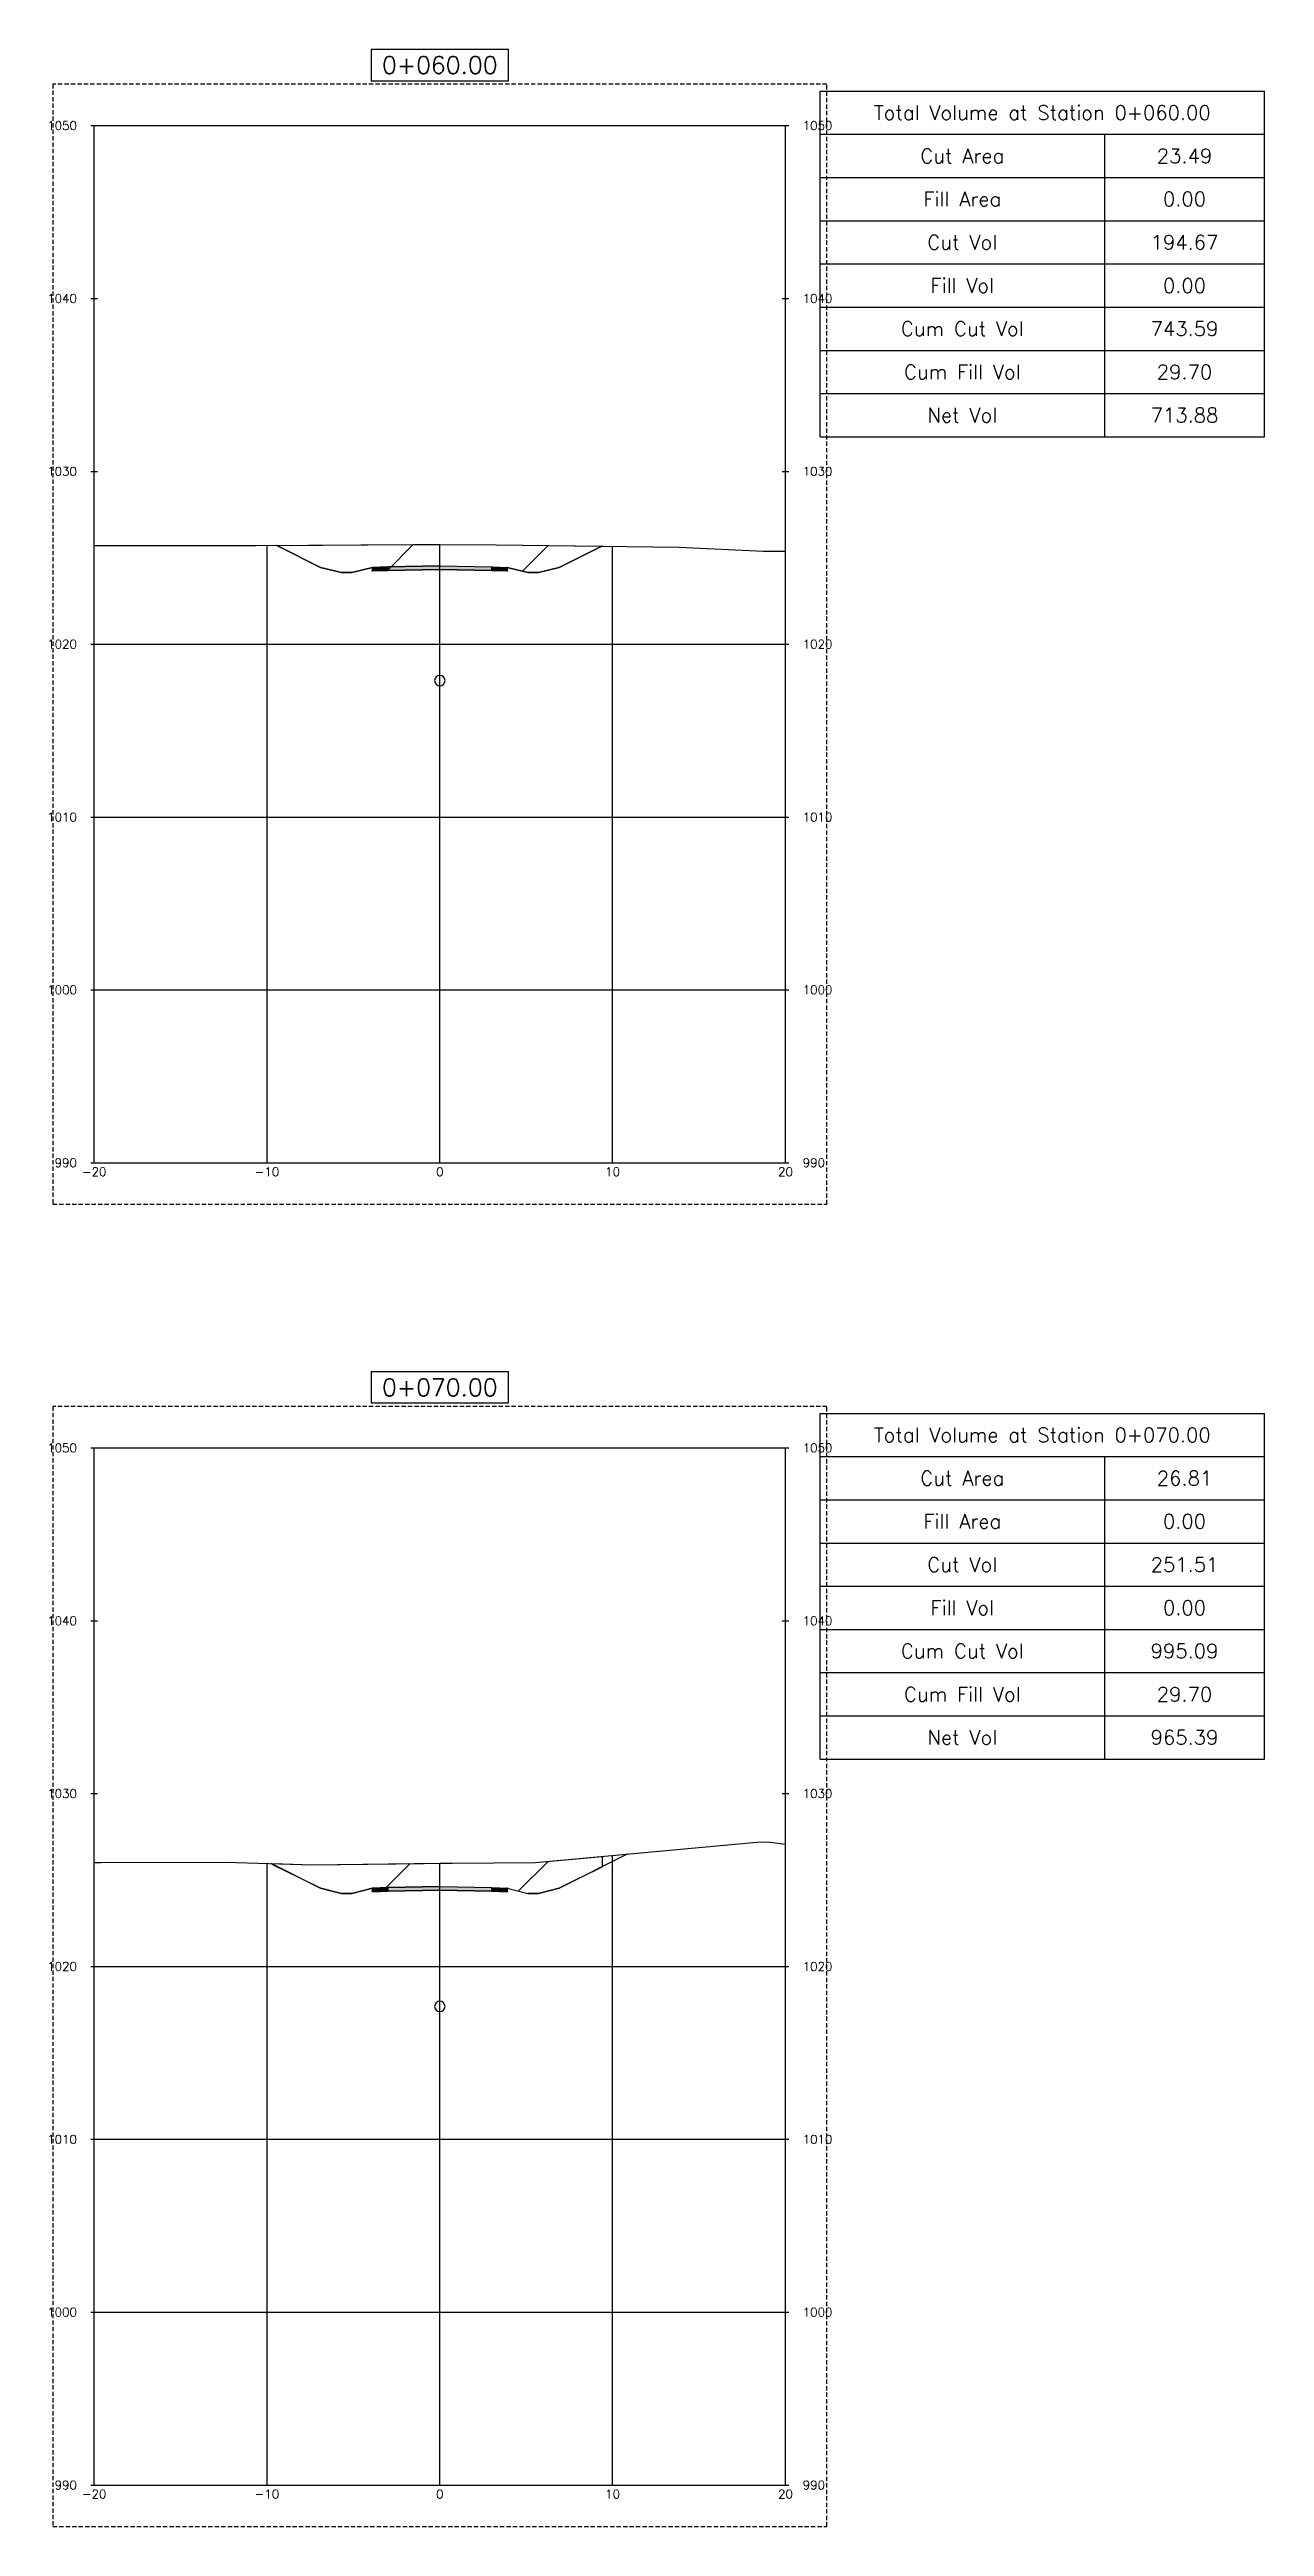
# Model space of a CAD drawing. Header units: metres. Extents: x 517023 to 519141, y 3924953 to 3927827.
# Drawn here: x 518225.4 to 518295.7, y 3925358.7 to 3925502 of the extents above; entities that cross this region are included whole.
import ezdxf

# ---------------------------------------------------------------- set-up
doc = ezdxf.new("R2010")
doc.units = ezdxf.units.M
doc.linetypes.add('DASHED2', pattern=[0.375, 0.25, -0.125])
for name, color, linetype in [('C-ANNO-TABL', 1, 'Continuous'), ('C-ANNO-TABL-TEXT', 150, 'Continuous'), ('C-ANNO-TABL-TITL', 150, 'Continuous'), ('C-ANNO-TABL-TTBL', 5, 'Continuous'), ('C-ROAD-CORR', 5, 'Continuous'), ('C-ROAD-CORR-PATT', 150, 'Continuous'), ('C-ROAD-LINK', 150, 'Continuous'), ('C-ROAD-MARK', 212, 'Continuous'), ('C-ROAD-PROF-TTLB', 5, 'Continuous'), ('C-ROAD-SECT', 7, 'Continuous'), ('C-ROAD-SECT-GRID', 7, 'Continuous'), ('C-ROAD-SECT-TEXT', 92, 'Continuous'), ('C-ROAD-SECT-TICK', 7, 'Continuous'), ('C-ROAD-SECT-TITL', 92, 'Continuous'), ('C-ROAD-SHAP', 32, 'Continuous'), ('C-ROAD-SHAP-PATT', 7, 'Continuous'), ('C-STRM-PIPE', 170, 'Continuous')]:
    doc.layers.add(name, color=color, linetype=linetype)
doc.layers.add('C-ROAD-SECT-BUFR', color=6, linetype='DASHED2', plot=False)
doc.styles.get("Standard").update_dxf_attribs({"font": 'simplex.shx'})

msp = doc.modelspace()

# ---------------------------------------------------------------- texts
at = {"layer": 'C-ANNO-TABL-TEXT', "color": 150, "linetype": 'Continuous', "lineweight": -3, "char_height": 0.833, "attachment_point": 5}
for s, insert in [('23.49', (518291.06, 3925495.89)), ('0.00', (518291.06, 3925493.39)), ('194.67', (518291.06, 3925490.89)), ('0.00', (518291.06, 3925488.39)), ('743.59', (518291.06, 3925485.89)), ('29.70', (518291.06, 3925483.39)), ('713.88', (518291.06, 3925480.89)), ('26.81', (518291.06, 3925419.39)), ('0.00', (518291.06, 3925416.89)), ('251.51', (518291.06, 3925414.39)), ('0.00', (518291.06, 3925411.89)), ('995.09', (518291.06, 3925409.39)), ('29.70', (518291.06, 3925406.89)), ('965.39', (518291.06, 3925404.39))]:
    msp.add_mtext(s, dxfattribs=dict(at, insert=insert))
at = {"layer": 'C-ANNO-TABL-TITL', "color": 150, "linetype": 'Continuous', "lineweight": -3, "attachment_point": 5}
for s, insert, char_height in [('Total Volume at Station 0+060.00', (518282.83, 3925498.39), 0.8333), ('Cut Area', (518278.2, 3925495.89), 0.833), ('Fill Area', (518278.2, 3925493.39), 0.833), ('Cut Vol', (518278.2, 3925490.89), 0.833), ('Fill Vol', (518278.2, 3925488.39), 0.833), ('Cum Cut Vol', (518278.2, 3925485.89), 0.8333), ('Cum Fill Vol', (518278.2, 3925483.39), 0.8333), ('Net Vol', (518278.2, 3925480.89), 0.833), ('Total Volume at Station 0+070.00', (518282.83, 3925421.89), 0.8333), ('Cut Area', (518278.2, 3925419.39), 0.833), ('Fill Area', (518278.2, 3925416.89), 0.833), ('Cut Vol', (518278.2, 3925414.39), 0.833), ('Fill Vol', (518278.2, 3925411.89), 0.833), ('Cum Cut Vol', (518278.2, 3925409.39), 0.8333), ('Cum Fill Vol', (518278.2, 3925406.89), 0.8333), ('Net Vol', (518278.2, 3925404.39), 0.833)]:
    msp.add_mtext(s, dxfattribs=dict(at, insert=insert, char_height=char_height))
at = {"layer": 'C-ROAD-SECT-TEXT', "color": 92, "linetype": 'Continuous', "lineweight": -3, "char_height": 0.5}
for s, insert, attachment_point in [('1050', (518226.97, 3925497.64), 6), ('1050', (518268.97, 3925497.64), 4), ('1040', (518226.97, 3925487.64), 6), ('1040', (518268.97, 3925487.64), 4), ('1030', (518226.97, 3925477.64), 6), ('1030', (518268.97, 3925477.64), 4), ('1020', (518226.97, 3925467.64), 6), ('1020', (518268.97, 3925467.64), 4), ('1010', (518226.97, 3925457.64), 6), ('1010', (518268.97, 3925457.64), 4), ('1000', (518226.97, 3925447.64), 6), ('1000', (518268.97, 3925447.64), 4), ('990', (518226.97, 3925437.64), 6), ('{\\C3;-20}', (518227.97, 3925437.37), 2), ('{\\C3;-10}', (518237.97, 3925437.37), 2), ('{\\C3;0}', (518247.97, 3925437.37), 2), ('{\\C3;10}', (518257.97, 3925437.37), 2), ('{\\C3;20}', (518267.97, 3925437.37), 2), ('990', (518268.97, 3925437.64), 4), ('1050', (518226.97, 3925421.14), 6), ('1050', (518268.97, 3925421.14), 4), ('1040', (518226.97, 3925411.14), 6), ('1040', (518268.97, 3925411.14), 4), ('1030', (518226.97, 3925401.14), 6), ('1030', (518268.97, 3925401.14), 4), ('1020', (518226.97, 3925391.14), 6), ('1020', (518268.97, 3925391.14), 4), ('1010', (518226.97, 3925381.14), 6), ('1010', (518268.97, 3925381.14), 4), ('1000', (518226.97, 3925371.14), 6), ('1000', (518268.97, 3925371.14), 4), ('990', (518226.97, 3925361.14), 6), ('990', (518268.97, 3925361.14), 4), ('{\\C3;-20}', (518227.97, 3925360.87), 2), ('{\\C3;-10}', (518237.97, 3925360.87), 2), ('{\\C3;0}', (518247.97, 3925360.87), 2), ('{\\C3;10}', (518257.97, 3925360.87), 2), ('{\\C3;20}', (518267.97, 3925360.87), 2)]:
    msp.add_mtext(s, dxfattribs=dict(at, insert=insert, attachment_point=attachment_point))
at = {"layer": 'C-ROAD-SECT-TITL', "color": 92, "linetype": 'Continuous', "lineweight": -3, "char_height": 1, "attachment_point": 8}
for s, insert in [('0+060.00', (518247.97, 3925500.64)), ('0+070.00', (518247.97, 3925424.14))]:
    msp.add_mtext(s, dxfattribs=dict(at, insert=insert))

# ---------------------------------------------------------------- hatches: boundary and pattern name
at = {"layer": 'C-ROAD-CORR-PATT', "linetype": 'Continuous', "lineweight": -3}
h = msp.add_hatch(dxfattribs=at)
h.set_pattern_fill('ANSI31', color=1, scale=1.75, style=0)
h.set_pattern_definition([(45, (518238.526, 3925473.35), (-3.9289, 3.9289), [])])
h.paths.add_polyline_path([(518238.53, 3925473.35), (518246.44, 3925473.4), (518251.23, 3925473.39), (518257.35, 3925473.32), (518254.87, 3925472.08), (518253.67, 3925471.78), (518253.07, 3925471.78), (518251.87, 3925472.08), (518251.87, 3925471.88), (518250.97, 3925471.91), (518247.97, 3925471.97), (518244.97, 3925471.91), (518244.07, 3925471.88), (518244.07, 3925472.08), (518242.87, 3925471.78), (518242.27, 3925471.78), (518241.07, 3925472.08)])
h = msp.add_hatch(dxfattribs=at)
h.set_pattern_fill('ANSI31', color=1, scale=1.75, style=0)
h.set_pattern_definition([(45, (518238.333, 3925397.035), (-3.9289, 3.9289), [])])
h.paths.add_polyline_path([(518238.33, 3925397.03), (518238.33, 3925397.09), (518240.56, 3925397.02), (518248.68, 3925397.12), (518253.51, 3925397.15), (518257.37, 3925397.51), (518257.37, 3925396.91), (518254.87, 3925395.67), (518253.67, 3925395.37), (518253.07, 3925395.37), (518252.47, 3925395.52), (518251.87, 3925395.67), (518251.87, 3925395.57), (518251.87, 3925395.47), (518250.97, 3925395.5), (518247.97, 3925395.56), (518244.97, 3925395.5), (518244.52, 3925395.48), (518244.07, 3925395.47), (518244.07, 3925395.57), (518244.07, 3925395.67), (518242.87, 3925395.37), (518242.27, 3925395.37), (518241.07, 3925395.67)])
at = {"layer": 'C-ROAD-SHAP-PATT', "linetype": 'Continuous', "lineweight": -3}
for points in [[(518244.97, 3925472.11), (518244.07, 3925472.08), (518244.07, 3925471.88), (518244.97, 3925471.91)], [(518247.97, 3925472.17), (518244.97, 3925472.11), (518244.97, 3925471.91), (518247.97, 3925471.97)], [(518247.97, 3925472.17), (518250.97, 3925472.11), (518250.97, 3925471.91), (518247.97, 3925471.97)], [(518250.97, 3925472.11), (518251.87, 3925472.08), (518251.87, 3925471.88), (518250.97, 3925471.91)], [(518244.97, 3925395.7), (518244.07, 3925395.67), (518244.07, 3925395.47), (518244.97, 3925395.5)], [(518247.97, 3925395.76), (518244.97, 3925395.7), (518244.97, 3925395.5), (518247.97, 3925395.56)], [(518247.97, 3925395.76), (518250.97, 3925395.7), (518250.97, 3925395.5), (518247.97, 3925395.56)], [(518250.97, 3925395.7), (518251.87, 3925395.67), (518251.87, 3925395.47), (518250.97, 3925395.5)]]:
    msp.add_hatch(color=7, dxfattribs=at).paths.add_polyline_path(points)

# ---------------------------------------------------------------- linework, layer by layer
at = {"layer": 'C-ANNO-TABL', "color": 1, "linetype": 'Continuous', "lineweight": -3}
for p, q in [((518269.97, 3925497.14), (518295.69, 3925497.14)), ((518286.44, 3925479.64), (518286.44, 3925497.14)), ((518269.97, 3925494.64), (518295.69, 3925494.64)), ((518269.97, 3925492.14), (518295.69, 3925492.14)), ((518269.97, 3925489.64), (518295.69, 3925489.64)), ((518269.97, 3925487.14), (518295.69, 3925487.14)), ((518269.97, 3925484.64), (518295.69, 3925484.64)), ((518269.97, 3925482.14), (518295.69, 3925482.14)), ((518269.97, 3925420.64), (518295.69, 3925420.64)), ((518286.44, 3925403.14), (518286.44, 3925420.64)), ((518269.97, 3925418.14), (518295.69, 3925418.14)), ((518269.97, 3925415.64), (518295.69, 3925415.64)), ((518269.97, 3925413.14), (518295.69, 3925413.14)), ((518269.97, 3925410.64), (518295.69, 3925410.64)), ((518269.97, 3925408.14), (518295.69, 3925408.14)), ((518269.97, 3925405.64), (518295.69, 3925405.64))]:
    msp.add_line(p, q, dxfattribs=at)
at = {"layer": 'C-ANNO-TABL-TTBL', "color": 5, "linetype": 'Continuous', "lineweight": -3}
for p, q in [((518269.97, 3925499.64), (518295.69, 3925499.64)), ((518269.97, 3925479.64), (518269.97, 3925499.64)), ((518295.69, 3925479.64), (518295.69, 3925499.64)), ((518269.97, 3925479.64), (518295.69, 3925479.64)), ((518269.97, 3925423.14), (518295.69, 3925423.14)), ((518269.97, 3925403.14), (518269.97, 3925423.14)), ((518295.69, 3925403.14), (518295.69, 3925423.14)), ((518269.97, 3925403.14), (518295.69, 3925403.14))]:
    msp.add_line(p, q, dxfattribs=at)
at = {"layer": 'C-ROAD-CORR', "color": 1, "linetype": 'Continuous', "lineweight": -3}
for p, q in [((518238.53, 3925473.35), (518246.44, 3925473.4)), ((518241.07, 3925472.08), (518238.53, 3925473.35)), ((518246.44, 3925473.4), (518251.23, 3925473.39)), ((518251.23, 3925473.39), (518257.35, 3925473.32)), ((518257.35, 3925473.32), (518254.87, 3925472.08)), ((518242.27, 3925471.78), (518241.07, 3925472.08)), ((518242.87, 3925471.78), (518242.27, 3925471.78)), ((518244.07, 3925472.08), (518242.87, 3925471.78)), ((518244.07, 3925471.88), (518244.07, 3925472.08)), ((518244.97, 3925471.91), (518244.07, 3925471.88)), ((518247.97, 3925471.97), (518244.97, 3925471.91)), ((518250.97, 3925471.91), (518247.97, 3925471.97)), ((518251.87, 3925471.88), (518250.97, 3925471.91)), ((518253.07, 3925471.78), (518251.87, 3925472.08)), ((518251.87, 3925472.08), (518251.87, 3925471.88)), ((518253.67, 3925471.78), (518253.07, 3925471.78)), ((518254.87, 3925472.08), (518253.67, 3925471.78)), ((518238.33, 3925397.03), (518238.33, 3925397.09)), ((518238.33, 3925397.09), (518240.56, 3925397.02)), ((518241.07, 3925395.67), (518238.33, 3925397.03)), ((518240.56, 3925397.02), (518248.68, 3925397.12)), ((518248.68, 3925397.12), (518253.51, 3925397.15)), ((518253.51, 3925397.15), (518257.37, 3925397.51)), ((518257.37, 3925396.91), (518254.87, 3925395.67)), ((518257.37, 3925397.51), (518257.37, 3925396.91)), ((518242.27, 3925395.37), (518241.07, 3925395.67)), ((518244.07, 3925395.67), (518242.87, 3925395.37)), ((518244.07, 3925395.57), (518244.07, 3925395.67)), ((518244.07, 3925395.47), (518244.07, 3925395.57)), ((518244.07, 3925395.47), (518244.97, 3925395.5)), ((518247.97, 3925395.56), (518244.97, 3925395.5)), ((518250.97, 3925395.5), (518247.97, 3925395.56)), ((518251.87, 3925395.47), (518250.97, 3925395.5)), ((518251.87, 3925395.67), (518253.07, 3925395.37)), ((518251.87, 3925395.67), (518251.87, 3925395.57)), ((518251.87, 3925395.57), (518251.87, 3925395.47)), ((518254.87, 3925395.67), (518253.67, 3925395.37)), ((518242.87, 3925395.37), (518242.27, 3925395.37)), ((518253.67, 3925395.37), (518253.07, 3925395.37))]:
    msp.add_line(p, q, dxfattribs=at)
at = {"layer": 'C-ROAD-LINK', "color": 150, "linetype": 'Continuous', "lineweight": -3}
for p, q in [((518238.53, 3925473.35), (518241.07, 3925472.08)), ((518254.87, 3925472.08), (518257.35, 3925473.32)), ((518241.07, 3925472.08), (518242.27, 3925471.78)), ((518242.27, 3925471.78), (518242.87, 3925471.78)), ((518242.87, 3925471.78), (518244.07, 3925472.08)), ((518244.07, 3925472.08), (518244.97, 3925472.11)), ((518244.07, 3925472.08), (518244.07, 3925471.88)), ((518244.07, 3925471.88), (518244.97, 3925471.91)), ((518244.97, 3925472.11), (518247.97, 3925472.17)), ((518244.97, 3925472.11), (518244.97, 3925471.91)), ((518244.97, 3925471.91), (518244.97, 3925472.11)), ((518244.97, 3925471.91), (518247.97, 3925471.97)), ((518247.97, 3925472.17), (518250.97, 3925472.11)), ((518247.97, 3925471.97), (518247.97, 3925472.17)), ((518247.97, 3925471.97), (518250.97, 3925471.91)), ((518250.97, 3925472.11), (518250.97, 3925471.91)), ((518250.97, 3925472.11), (518251.87, 3925472.08)), ((518250.97, 3925471.91), (518250.97, 3925472.11)), ((518250.97, 3925471.91), (518251.87, 3925471.88)), ((518251.87, 3925472.08), (518251.87, 3925471.88)), ((518251.87, 3925472.08), (518253.07, 3925471.78)), ((518253.07, 3925471.78), (518253.67, 3925471.78)), ((518253.67, 3925471.78), (518254.87, 3925472.08)), ((518238.22, 3925397.09), (518241.07, 3925395.67)), ((518254.87, 3925395.67), (518258.83, 3925397.65)), ((518241.07, 3925395.67), (518242.27, 3925395.37)), ((518242.87, 3925395.37), (518244.07, 3925395.67)), ((518244.07, 3925395.67), (518244.97, 3925395.7)), ((518244.07, 3925395.67), (518244.07, 3925395.47)), ((518244.07, 3925395.47), (518244.97, 3925395.5)), ((518244.97, 3925395.7), (518247.97, 3925395.76)), ((518244.97, 3925395.7), (518244.97, 3925395.5)), ((518244.97, 3925395.5), (518244.97, 3925395.7)), ((518244.97, 3925395.5), (518247.97, 3925395.56)), ((518247.97, 3925395.76), (518250.97, 3925395.7)), ((518247.97, 3925395.56), (518247.97, 3925395.76)), ((518247.97, 3925395.56), (518250.97, 3925395.5)), ((518250.97, 3925395.7), (518250.97, 3925395.5)), ((518250.97, 3925395.7), (518251.87, 3925395.67)), ((518250.97, 3925395.5), (518250.97, 3925395.7)), ((518250.97, 3925395.5), (518251.87, 3925395.47)), ((518251.87, 3925395.67), (518251.87, 3925395.47)), ((518251.87, 3925395.67), (518253.07, 3925395.37)), ((518253.67, 3925395.37), (518254.87, 3925395.67)), ((518242.27, 3925395.37), (518242.87, 3925395.37)), ((518253.07, 3925395.37), (518253.67, 3925395.37))]:
    msp.add_line(p, q, dxfattribs=at)
at = {"layer": 'C-ROAD-MARK', "color": 212, "linetype": 'Continuous', "lineweight": -3}
for centre in [(518238.53, 3925473.35), (518257.35, 3925473.32), (518241.07, 3925472.08), (518242.27, 3925471.78), (518242.87, 3925471.78), (518244.07, 3925472.08), (518244.07, 3925471.88), (518244.97, 3925472.11), (518244.97, 3925471.91), (518247.97, 3925472.17), (518247.97, 3925471.97), (518250.97, 3925472.11), (518250.97, 3925471.91), (518251.87, 3925472.08), (518251.87, 3925471.88), (518253.07, 3925471.78), (518253.67, 3925471.78), (518254.87, 3925472.08), (518238.22, 3925397.09), (518258.83, 3925397.65), (518241.07, 3925395.67), (518244.07, 3925395.67), (518244.07, 3925395.47), (518244.97, 3925395.7), (518244.97, 3925395.5), (518247.97, 3925395.76), (518247.97, 3925395.56), (518250.97, 3925395.7), (518250.97, 3925395.5), (518251.87, 3925395.67), (518251.87, 3925395.47), (518254.87, 3925395.67), (518242.27, 3925395.37), (518242.87, 3925395.37), (518253.07, 3925395.37), (518253.67, 3925395.37)]:
    msp.add_circle(centre, 0.015, dxfattribs=at)
at = {"layer": 'C-ROAD-PROF-TTLB', "color": 5, "linetype": 'Continuous', "lineweight": -3}
for p, q in [((518227.97, 3925437.64), (518227.97, 3925497.64)), ((518227.97, 3925497.64), (518267.97, 3925497.64)), ((518267.97, 3925437.64), (518267.97, 3925497.64)), ((518227.97, 3925437.64), (518267.97, 3925437.64)), ((518227.97, 3925361.14), (518227.97, 3925421.14)), ((518227.97, 3925421.14), (518267.97, 3925421.14)), ((518267.97, 3925361.14), (518267.97, 3925421.14)), ((518227.97, 3925361.14), (518267.97, 3925361.14))]:
    msp.add_line(p, q, dxfattribs=at)
at = {"layer": 'C-ROAD-SECT', "color": 7, "linetype": 'Continuous', "lineweight": -3}
for points in [[(518227.97, 3925473.35), (518237.32, 3925473.34), (518246.44, 3925473.4), (518247.97, 3925473.4), (518251.23, 3925473.39), (518261.82, 3925473.26), (518266.69, 3925473.03), (518267.97, 3925473.02)], [(518238.53, 3925473.35), (518241.07, 3925472.08), (518242.27, 3925471.78), (518242.87, 3925471.78), (518244.07, 3925472.08), (518244.07, 3925471.88), (518244.97, 3925471.91), (518247.97, 3925471.97), (518250.97, 3925471.91), (518251.87, 3925471.88), (518251.87, 3925472.08), (518253.07, 3925471.78), (518253.67, 3925471.78), (518254.87, 3925472.08), (518257.35, 3925473.32)], [(518227.97, 3925397.15), (518228.36, 3925397.15), (518235.58, 3925397.17), (518240.56, 3925397.02), (518247.97, 3925397.11), (518248.68, 3925397.12), (518253.51, 3925397.15), (518266.52, 3925398.36), (518266.52, 3925398.36), (518267.1, 3925398.34), (518267.97, 3925398.22)], [(518238.33, 3925397.03), (518239.8, 3925396.3), (518241.07, 3925395.67), (518241.67, 3925395.52), (518242.27, 3925395.37), (518242.57, 3925395.37), (518242.87, 3925395.37), (518243.47, 3925395.52), (518244.07, 3925395.67), (518244.07, 3925395.57), (518244.07, 3925395.47), (518244.52, 3925395.48), (518244.97, 3925395.5), (518246.47, 3925395.53), (518247.97, 3925395.56), (518249.47, 3925395.53), (518250.97, 3925395.5), (518251.42, 3925395.48), (518251.87, 3925395.47), (518251.87, 3925395.57), (518251.87, 3925395.67), (518252.47, 3925395.52), (518253.07, 3925395.37), (518253.37, 3925395.37), (518253.67, 3925395.37), (518254.27, 3925395.52), (518254.87, 3925395.67), (518256.11, 3925396.28), (518257.37, 3925396.91)]]:
    msp.add_lwpolyline(points, dxfattribs=at)
at = {"layer": 'C-ROAD-SECT-BUFR', "color": 6, "linetype": 'DASHED2', "lineweight": -3}
for p, q in [((518270.37, 3925500.04), (518225.57, 3925500.04)), ((518225.57, 3925500.04), (518225.57, 3925435.24)), ((518270.37, 3925435.24), (518270.37, 3925500.04)), ((518225.57, 3925435.24), (518270.37, 3925435.24)), ((518270.37, 3925423.54), (518225.57, 3925423.54)), ((518225.57, 3925423.54), (518225.57, 3925358.74)), ((518270.37, 3925358.74), (518270.37, 3925423.54)), ((518225.57, 3925358.74), (518270.37, 3925358.74))]:
    msp.add_line(p, q, dxfattribs=at)
at = {"layer": 'C-ROAD-SECT-GRID', "color": 7, "linetype": 'Continuous', "lineweight": -3}
for p, q in [((518227.97, 3925437.64), (518227.97, 3925473.35)), ((518237.97, 3925437.64), (518237.97, 3925473.35)), ((518247.97, 3925437.64), (518247.97, 3925473.4)), ((518257.97, 3925437.64), (518257.97, 3925473.31)), ((518267.97, 3925437.64), (518267.97, 3925473.02)), ((518227.97, 3925467.64), (518267.97, 3925467.64)), ((518227.97, 3925457.64), (518267.97, 3925457.64)), ((518227.97, 3925447.64), (518267.97, 3925447.64)), ((518227.97, 3925437.64), (518267.97, 3925437.64)), ((518227.97, 3925361.14), (518227.97, 3925397.15)), ((518237.97, 3925361.14), (518237.97, 3925397.1)), ((518247.97, 3925361.14), (518247.97, 3925397.11)), ((518257.97, 3925361.14), (518257.97, 3925397.57)), ((518267.97, 3925361.14), (518267.97, 3925398.22)), ((518227.97, 3925391.14), (518267.97, 3925391.14)), ((518227.97, 3925381.14), (518267.97, 3925381.14)), ((518227.97, 3925371.14), (518267.97, 3925371.14)), ((518227.97, 3925361.14), (518267.97, 3925361.14))]:
    msp.add_line(p, q, dxfattribs=at)
at = {"layer": 'C-ROAD-SECT-TICK', "color": 7, "linetype": 'Continuous', "lineweight": -3}
for p, q in [((518227.77, 3925497.64), (518228.17, 3925497.64)), ((518267.77, 3925497.64), (518268.17, 3925497.64)), ((518227.77, 3925487.64), (518228.17, 3925487.64)), ((518267.77, 3925487.64), (518268.17, 3925487.64)), ((518227.77, 3925477.64), (518228.17, 3925477.64)), ((518267.77, 3925477.64), (518268.17, 3925477.64)), ((518227.77, 3925467.64), (518228.17, 3925467.64)), ((518267.77, 3925467.64), (518268.17, 3925467.64)), ((518227.77, 3925457.64), (518228.17, 3925457.64)), ((518267.77, 3925457.64), (518268.17, 3925457.64)), ((518227.77, 3925447.64), (518228.17, 3925447.64)), ((518267.77, 3925447.64), (518268.17, 3925447.64)), ((518227.77, 3925437.64), (518228.17, 3925437.64)), ((518267.77, 3925437.64), (518268.17, 3925437.64)), ((518227.77, 3925421.14), (518228.17, 3925421.14)), ((518267.77, 3925421.14), (518268.17, 3925421.14)), ((518227.77, 3925411.14), (518228.17, 3925411.14)), ((518267.77, 3925411.14), (518268.17, 3925411.14)), ((518227.77, 3925401.14), (518228.17, 3925401.14)), ((518267.77, 3925401.14), (518268.17, 3925401.14)), ((518227.77, 3925391.14), (518228.17, 3925391.14)), ((518267.77, 3925391.14), (518268.17, 3925391.14)), ((518227.77, 3925381.14), (518228.17, 3925381.14)), ((518267.77, 3925381.14), (518268.17, 3925381.14)), ((518227.77, 3925371.14), (518228.17, 3925371.14)), ((518267.77, 3925371.14), (518268.17, 3925371.14)), ((518227.77, 3925361.14), (518228.17, 3925361.14)), ((518267.77, 3925361.14), (518268.17, 3925361.14))]:
    msp.add_line(p, q, dxfattribs=at)
at = {"layer": 'C-ROAD-SECT-TITL', "color": 92, "linetype": 'Continuous', "lineweight": -3}
for points in [[(518244, 3925500.24), (518251.94, 3925500.24), (518251.94, 3925502.04), (518244, 3925502.04)], [(518244, 3925423.74), (518251.94, 3925423.74), (518251.94, 3925425.54), (518244, 3925425.54)]]:
    msp.add_3dface(points, dxfattribs=at)
at = {"layer": 'C-ROAD-SHAP', "color": 32, "linetype": 'Continuous', "lineweight": -3}
for p, q in [((518244.97, 3925472.11), (518244.07, 3925472.08)), ((518244.07, 3925472.08), (518244.07, 3925471.88)), ((518244.07, 3925471.88), (518244.97, 3925471.91)), ((518247.97, 3925472.17), (518244.97, 3925472.11)), ((518244.97, 3925472.11), (518244.97, 3925471.91)), ((518244.97, 3925471.91), (518244.97, 3925472.11)), ((518244.97, 3925471.91), (518247.97, 3925471.97)), ((518247.97, 3925472.17), (518250.97, 3925472.11)), ((518247.97, 3925471.97), (518247.97, 3925472.17)), ((518250.97, 3925471.91), (518247.97, 3925471.97)), ((518250.97, 3925472.11), (518250.97, 3925471.91)), ((518250.97, 3925472.11), (518251.87, 3925472.08)), ((518250.97, 3925471.91), (518250.97, 3925472.11)), ((518251.87, 3925471.88), (518250.97, 3925471.91)), ((518251.87, 3925472.08), (518251.87, 3925471.88)), ((518244.97, 3925395.7), (518244.07, 3925395.67)), ((518244.07, 3925395.67), (518244.07, 3925395.47)), ((518244.07, 3925395.47), (518244.97, 3925395.5)), ((518247.97, 3925395.76), (518244.97, 3925395.7)), ((518244.97, 3925395.7), (518244.97, 3925395.5)), ((518244.97, 3925395.5), (518244.97, 3925395.7)), ((518244.97, 3925395.5), (518247.97, 3925395.56)), ((518247.97, 3925395.76), (518250.97, 3925395.7)), ((518247.97, 3925395.56), (518247.97, 3925395.76)), ((518250.97, 3925395.5), (518247.97, 3925395.56)), ((518250.97, 3925395.7), (518250.97, 3925395.5)), ((518250.97, 3925395.7), (518251.87, 3925395.67)), ((518250.97, 3925395.5), (518250.97, 3925395.7)), ((518251.87, 3925395.47), (518250.97, 3925395.5)), ((518251.87, 3925395.67), (518251.87, 3925395.47))]:
    msp.add_line(p, q, dxfattribs=at)
at = {"layer": 'C-STRM-PIPE', "color": 170, "linetype": 'Continuous', "lineweight": -3}
for centre, start, end in [((518247.97, 3925465.53), 0, 180), ((518247.97, 3925465.53), 180, 0), ((518247.97, 3925388.83), 0, 180), ((518247.97, 3925388.83), 180, 0)]:
    msp.add_arc(centre, 0.3, start, end, dxfattribs=at)

msp.set_redraw_order([(e.dxf.handle, doc.entitydb.next_handle()) for e in msp.query("TEXT MTEXT ATTDEF DIMENSION ARC_DIMENSION")])  # texts and dimensions are drawn at this point

doc.saveas('drawing.dxf')
